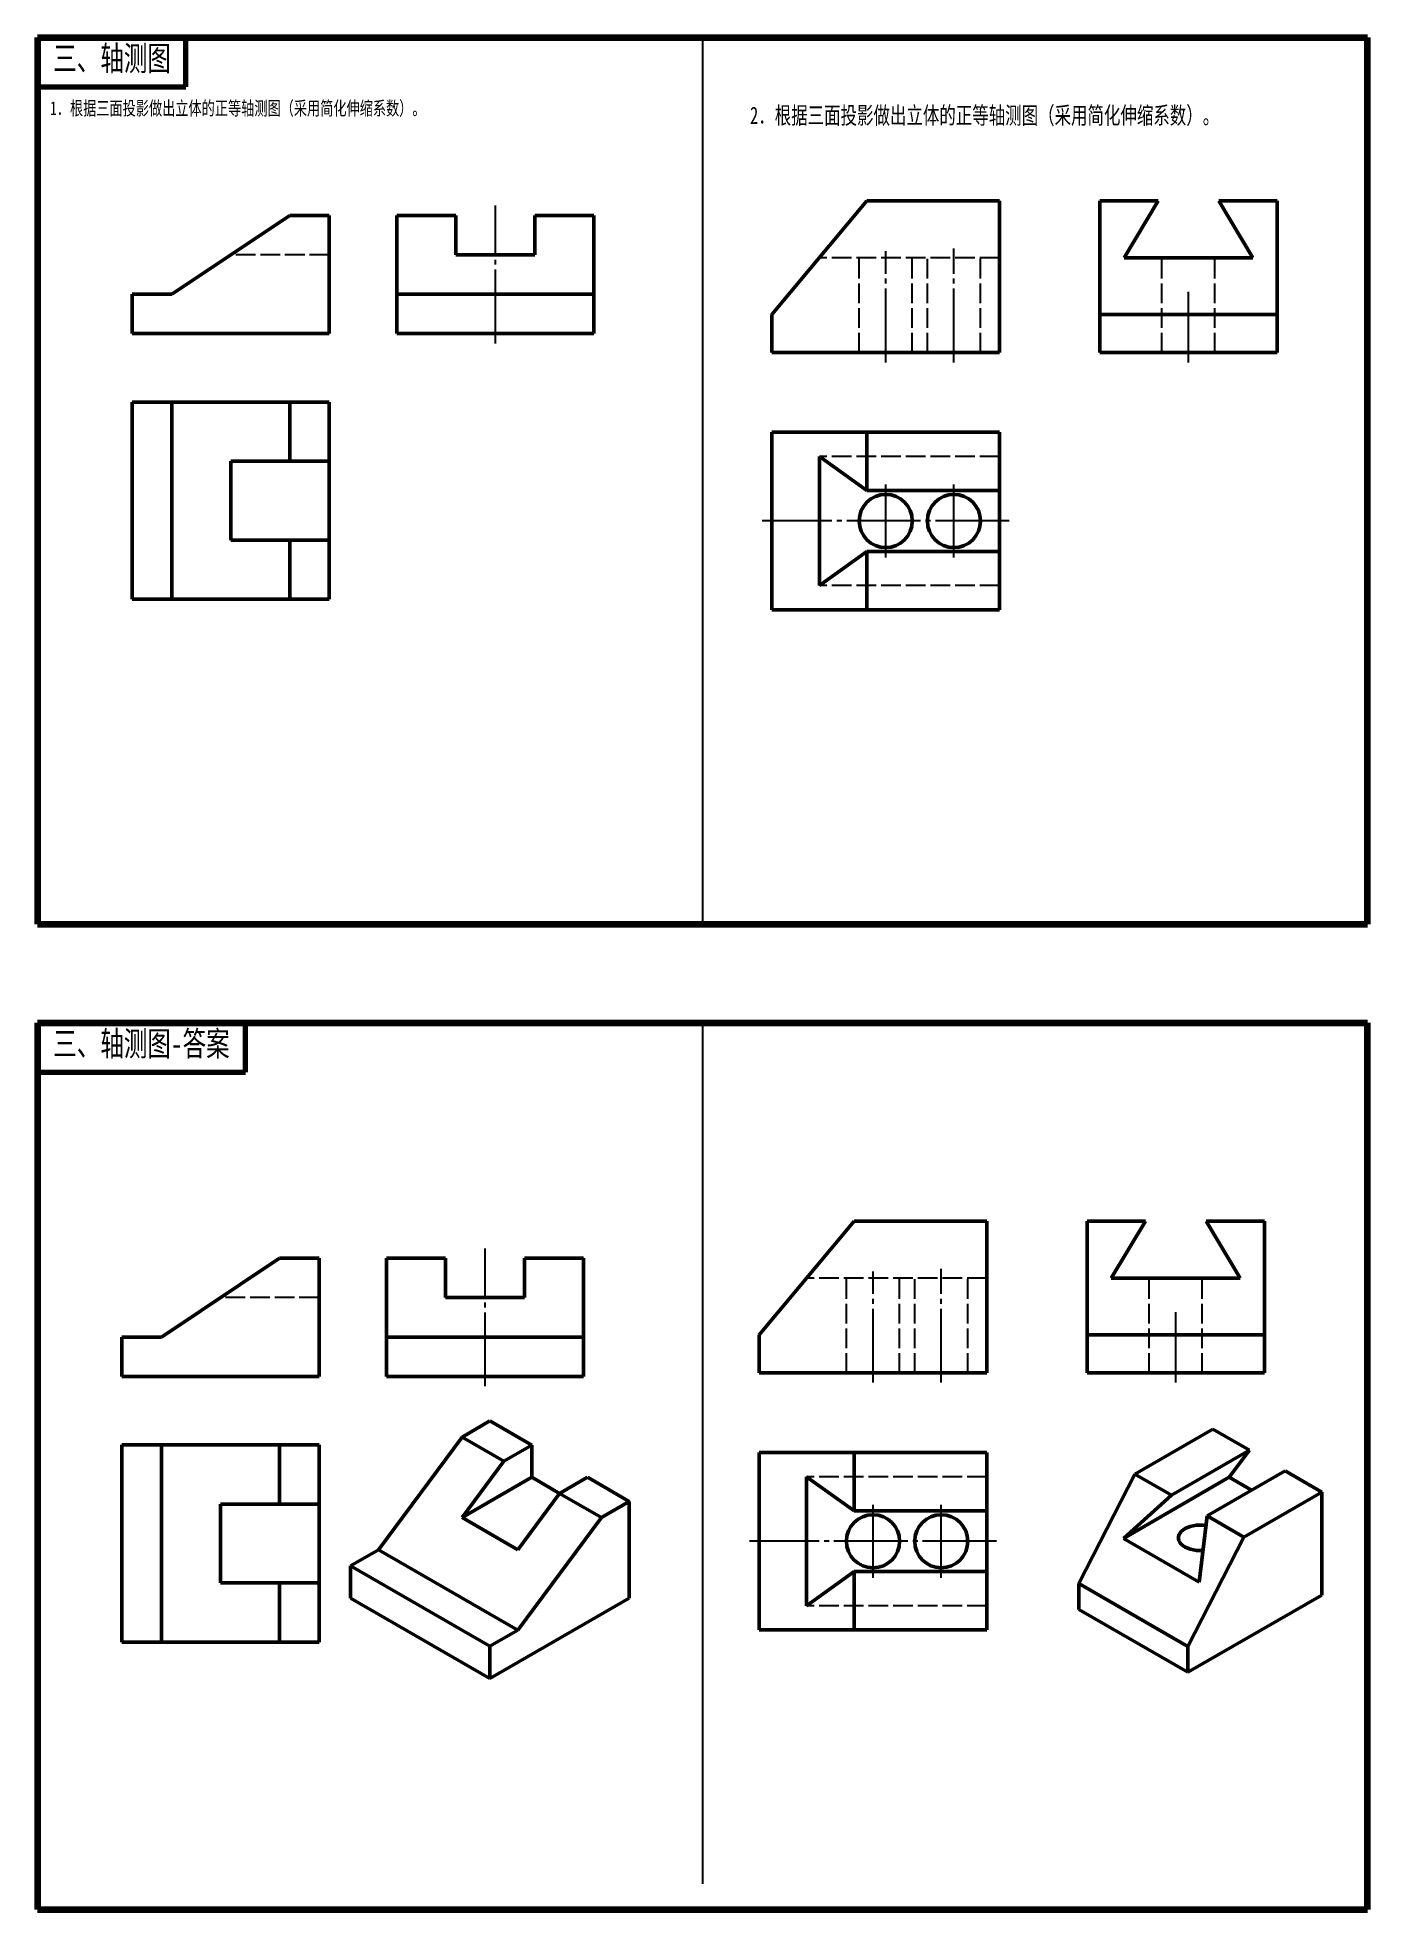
# Model space of a CAD drawing. Header units: millimetres. Extents: x -1426 to -556, y 2743 to 3123.
# Drawn here: x -826.3 to -556.3, y 2743.1 to 3123.1 of the extents above; entities that cross this region are included whole.
import ezdxf

# ---------------------------------------------------------------- set-up
doc = ezdxf.new("R2010")
doc.units = ezdxf.units.MM
doc.linetypes.add('myCENTER', pattern=[18, 15, -1, 1, -1])
doc.linetypes.add('myHIDDEN', pattern=[5, 4, -1])
for name, color, linetype, lineweight in [('中心线', 7, 'myCENTER', 25), ('标题文字', 7, 'Continuous', 25), ('答案粗实线', 1, 'Continuous', 50), ('粗实线', 7, 'Continuous', 50), ('虚线', 7, 'myHIDDEN', 25)]:
    doc.layers.add(name, color=color, linetype=linetype, lineweight=lineweight)
doc.styles.add('标题汉字1-5号', font='', dxfattribs={"width": 0.7, "height": 5})
doc.styles.add('标题汉字2-3.5号', font='', dxfattribs={"width": 0.7, "height": 3.5})
doc.styles.get('标题汉字1-5号').set_extended_font_data('SimSun')
doc.styles.get('标题汉字2-3.5号').set_extended_font_data('SimSun')

msp = doc.modelspace()

# ---------------------------------------------------------------- texts
at = {"lineweight": 0, "char_height": 5, "attachment_point": 1, "style": '标题汉字1-5号'}
for s, insert in [('{\\fFangSong|b0|i0|c134|p49;三、轴测图}', (-823.09, 3121.34)), ('{\\fFangSong|b0|i0|c134|p49;三、轴测图-答案}', (-823.09, 2921.34))]:
    msp.add_mtext_dynamic_manual_height_columns(s, width=86.7885, gutter_width=25, heights=[0], dxfattribs=dict(at, insert=insert))
at = {"layer": '标题文字', "style": '标题汉字2-3.5号', "width": 0.7}
for s, height, p in [('1．根据三面投影做出立体的正等轴测图（采用简化伸缩系数）。', 2.8, (-823.71, 3107.3)), ('2．根据三面投影做出立体的正等轴测图（采用简化伸缩系数）。', 3.5, (-681.65, 3105.51))]:
    msp.add_text(s, height=height, dxfattribs=at).set_placement(p)

# ---------------------------------------------------------------- linework, layer by layer
at = {"lineweight": 100}
for p, q in [((-826.3, 3123.07), (-556.3, 3123.07)), ((-826.3, 3123.07), (-826.3, 2943.07)), ((-556.3, 2943.07), (-556.3, 3123.07)), ((-826.3, 2943.07), (-556.3, 2943.07)), ((-826.3, 2923.07), (-556.3, 2923.07)), ((-826.3, 2923.07), (-826.3, 2743.07)), ((-556.3, 2743.07), (-556.3, 2923.07)), ((-826.3, 2743.07), (-556.3, 2743.07))]:
    msp.add_line(p, q, dxfattribs=at)
for p, q in [((-826.3, 3123.07), (-736.3, 3123.07)), ((-736.3, 3123.07), (-646.3, 3123.07)), ((-691.3, 3123.07), (-691.3, 2943.07)), ((-646.3, 3123.07), (-556.3, 3123.07)), ((-556.3, 3123.07), (-556.3, 3033.07)), ((-556.3, 3033.07), (-556.3, 2943.07)), ((-826.3, 2923.07), (-736.3, 2923.07)), ((-736.3, 2923.07), (-646.3, 2923.07)), ((-691.3, 2923.07), (-691.3, 2748.29)), ((-646.3, 2923.07), (-556.3, 2923.07)), ((-556.3, 2923.07), (-556.3, 2833.07)), ((-556.3, 2833.07), (-556.3, 2743.07))]:
    msp.add_line(p, q)
at = {"lineweight": 0}
for p, q in [((-826.3, 3123.07), (-826.3, 3113.07)), ((-826.3, 2923.07), (-826.3, 2913.07))]:
    msp.add_line(p, q, dxfattribs=at)
at = {"lineweight": 70}
for p, q in [((-826.3, 3113.07), (-796.16, 3113.07)), ((-784.07, 2913.07), (-784.07, 2923.07)), ((-826.3, 2913.07), (-784.07, 2913.07))]:
    msp.add_line(p, q, dxfattribs=at)
at = {"layer": '中心线'}
for p, q in [((-733.35, 3060.96), (-733.35, 3088.96)), ((-654.11, 3057.12), (-654.11, 3079.7)), ((-640.26, 3057.12), (-640.26, 3080.2)), ((-592.66, 3057.12), (-592.66, 3071.45)), ((-654.11, 3017.53), (-654.11, 3032.31)), ((-640.26, 3017.53), (-640.26, 3032.31)), ((-629.03, 3024.92), (-679.2, 3024.92)), ((-735.44, 2849.28), (-735.44, 2877.28)), ((-642.84, 2850.02), (-642.84, 2873.1)), ((-656.69, 2850.02), (-656.69, 2872.6)), ((-595.24, 2850.02), (-595.24, 2864.35)), ((-656.69, 2810.43), (-656.69, 2825.2)), ((-642.84, 2810.43), (-642.84, 2825.2)), ((-631.61, 2817.82), (-681.78, 2817.82))]:
    msp.add_line(p, q, dxfattribs=at)
at = {"layer": '答案粗实线', "extrusion": (0, 0.816497, 0.57735)}
for p, q in [((-757.07, 2816.11), (-740.1, 2838.97)), ((-734.44, 2842.24), (-740.1, 2838.97)), ((-740.1, 2838.97), (-731.62, 2834.07)), ((-725.96, 2837.34), (-734.44, 2842.24)), ((-587.73, 2840.59), (-603.57, 2831.45)), ((-580.29, 2836.29), (-587.73, 2840.59)), ((-731.62, 2834.07), (-725.96, 2837.34)), ((-725.96, 2837.34), (-725.96, 2830.81)), ((-596.13, 2827.15), (-580.29, 2836.29)), ((-580.29, 2836.29), (-584.36, 2830.81)), ((-740.1, 2822.64), (-731.62, 2834.07)), ((-603.57, 2831.45), (-614.89, 2809.24)), ((-596.13, 2827.15), (-603.57, 2831.45)), ((-573.05, 2832.11), (-588.88, 2822.97)), ((-565.6, 2827.81), (-573.05, 2832.11)), ((-725.96, 2830.81), (-740.1, 2822.64)), ((-720.3, 2827.54), (-728.79, 2816.11)), ((-725.96, 2830.81), (-720.3, 2827.54)), ((-714.64, 2830.81), (-720.3, 2827.54)), ((-720.3, 2827.54), (-711.82, 2822.64)), ((-706.16, 2825.91), (-714.64, 2830.81)), ((-584.36, 2830.81), (-605.86, 2818.4)), ((-584.36, 2830.81), (-579.83, 2828.19)), ((-581.44, 2818.67), (-565.6, 2827.81)), ((-565.6, 2806.91), (-565.6, 2827.81)), ((-711.82, 2822.64), (-706.16, 2825.91)), ((-706.16, 2825.91), (-706.16, 2806.31)), ((-605.86, 2818.4), (-596.13, 2827.15)), ((-728.79, 2816.11), (-740.1, 2822.64)), ((-711.82, 2822.64), (-728.79, 2799.78)), ((-588.88, 2822.97), (-590.47, 2809.51)), ((-581.44, 2818.67), (-588.88, 2822.97)), ((-762.73, 2812.84), (-757.07, 2816.11)), ((-757.07, 2816.11), (-728.79, 2799.78)), ((-590.47, 2809.51), (-605.86, 2818.4)), ((-592.75, 2796.46), (-581.44, 2818.67)), ((-734.44, 2796.51), (-762.73, 2812.84)), ((-762.73, 2812.84), (-762.73, 2806.31)), ((-614.89, 2804.01), (-614.89, 2809.24)), ((-614.89, 2809.24), (-592.75, 2796.46)), ((-734.44, 2789.98), (-762.73, 2806.31)), ((-706.16, 2806.31), (-734.44, 2789.98)), ((-565.6, 2806.91), (-592.75, 2791.23)), ((-592.75, 2791.23), (-614.89, 2804.01)), ((-728.79, 2799.78), (-734.44, 2796.51)), ((-734.44, 2796.51), (-734.44, 2789.98)), ((-592.75, 2796.46), (-592.75, 2791.23))]:
    msp.add_line(p, q, dxfattribs=at)
at = {"layer": '答案粗实线'}
msp.add_ellipse((-590.24, 2818.53), major_axis=(4.48, 0), ratio=0.57735, start_param=1.315942, end_param=4.83153, dxfattribs=at)
at = {"layer": '粗实线', "linetype": 'ByBlock', "lineweight": 70}
msp.add_line((-796.16, 3113.07), (-796.16, 3123.07), dxfattribs=at)
at = {"layer": '粗实线', "extrusion": (0, 1, 0)}
for p, q in [((-677.2, 3066.81), (-657.96, 3089.9)), ((-657.96, 3089.9), (-631.03, 3089.9)), ((-631.03, 3059.12), (-631.03, 3089.9)), ((-598.82, 3089.9), (-610.66, 3089.9)), ((-610.66, 3089.9), (-610.66, 3066.81)), ((-605.74, 3078.36), (-598.82, 3089.9)), ((-574.66, 3089.9), (-586.51, 3089.9)), ((-586.51, 3089.9), (-579.58, 3078.36)), ((-574.66, 3066.81), (-574.66, 3089.9)), ((-579.58, 3078.36), (-605.74, 3078.36)), ((-677.2, 3066.81), (-677.2, 3059.12)), ((-610.66, 3066.81), (-574.66, 3066.81)), ((-610.66, 3059.12), (-610.66, 3066.81)), ((-574.66, 3066.81), (-574.66, 3059.12)), ((-631.03, 3059.12), (-677.2, 3059.12)), ((-574.66, 3059.12), (-610.66, 3059.12)), ((-679.78, 2859.71), (-660.54, 2882.8)), ((-660.54, 2882.8), (-633.61, 2882.8)), ((-633.61, 2852.02), (-633.61, 2882.8)), ((-601.4, 2882.8), (-613.24, 2882.8)), ((-613.24, 2882.8), (-613.24, 2859.71)), ((-608.32, 2871.25), (-601.4, 2882.8)), ((-577.24, 2882.8), (-589.09, 2882.8)), ((-589.09, 2882.8), (-582.16, 2871.25)), ((-577.24, 2859.71), (-577.24, 2882.8)), ((-582.16, 2871.25), (-608.32, 2871.25)), ((-679.78, 2859.71), (-679.78, 2852.02)), ((-613.24, 2859.71), (-577.24, 2859.71)), ((-613.24, 2852.02), (-613.24, 2859.71)), ((-577.24, 2859.71), (-577.24, 2852.02)), ((-633.61, 2852.02), (-679.78, 2852.02)), ((-577.24, 2852.02), (-613.24, 2852.02))]:
    msp.add_line(p, q, dxfattribs=at)
at = {"layer": '粗实线', "extrusion": (0, 1, -2.22045e-16)}
for p, q in [((-775.05, 3086.96), (-799.05, 3070.96)), ((-775.05, 3086.96), (-767.05, 3086.96)), ((-767.05, 3086.96), (-767.05, 3062.96)), ((-799.05, 3070.96), (-807.05, 3070.96)), ((-807.05, 3070.96), (-807.05, 3062.96)), ((-767.05, 3062.96), (-807.05, 3062.96)), ((-777.14, 2875.28), (-801.14, 2859.28)), ((-777.14, 2875.28), (-769.14, 2875.28)), ((-769.14, 2875.28), (-769.14, 2851.28)), ((-801.14, 2859.28), (-809.14, 2859.28)), ((-809.14, 2859.28), (-809.14, 2851.28)), ((-769.14, 2851.28), (-809.14, 2851.28))]:
    msp.add_line(p, q, dxfattribs=at)
at = {"layer": '粗实线', "extrusion": (0, 1, -4.93038e-32)}
for p, q in [((-753.35, 3086.96), (-741.35, 3086.96)), ((-753.35, 3070.96), (-753.35, 3086.96)), ((-741.35, 3078.96), (-741.35, 3086.96)), ((-725.35, 3086.96), (-725.35, 3078.96)), ((-725.35, 3086.96), (-713.35, 3086.96)), ((-713.35, 3086.96), (-713.35, 3070.96)), ((-725.35, 3078.96), (-741.35, 3078.96)), ((-713.35, 3070.96), (-753.35, 3070.96)), ((-753.35, 3070.96), (-753.35, 3062.96)), ((-713.35, 3070.96), (-713.35, 3062.96)), ((-713.35, 3062.96), (-753.35, 3062.96)), ((-755.44, 2875.28), (-743.44, 2875.28)), ((-755.44, 2859.28), (-755.44, 2875.28)), ((-743.44, 2867.28), (-743.44, 2875.28)), ((-727.44, 2875.28), (-727.44, 2867.28)), ((-727.44, 2875.28), (-715.44, 2875.28)), ((-715.44, 2875.28), (-715.44, 2859.28)), ((-727.44, 2867.28), (-743.44, 2867.28)), ((-715.44, 2859.28), (-755.44, 2859.28)), ((-755.44, 2859.28), (-755.44, 2851.28)), ((-715.44, 2859.28), (-715.44, 2851.28)), ((-715.44, 2851.28), (-755.44, 2851.28))]:
    msp.add_line(p, q, dxfattribs=at)
at = {"layer": '粗实线'}
for p, q in [((-807.05, 3049.05), (-799.05, 3049.05)), ((-807.05, 3009.05), (-807.05, 3049.05)), ((-799.05, 3049.05), (-775.05, 3049.05)), ((-799.05, 3049.05), (-799.05, 3009.05)), ((-775.05, 3049.05), (-775.05, 3037.05)), ((-767.05, 3049.05), (-775.05, 3049.05)), ((-767.05, 3037.05), (-767.05, 3049.05)), ((-677.2, 3042.92), (-677.2, 3006.92)), ((-657.96, 3042.92), (-677.2, 3042.92)), ((-657.96, 3031.08), (-657.96, 3042.92)), ((-631.03, 3042.92), (-657.96, 3042.92)), ((-631.03, 3031.08), (-631.03, 3042.92)), ((-787.05, 3021.05), (-787.05, 3037.05)), ((-787.05, 3037.05), (-775.05, 3037.05)), ((-775.05, 3037.05), (-767.05, 3037.05)), ((-767.05, 3037.05), (-767.05, 3021.05)), ((-667.58, 3011.84), (-667.58, 3038)), ((-667.58, 3038), (-657.96, 3031.08)), ((-657.96, 3031.08), (-631.03, 3031.08)), ((-631.03, 3031.08), (-631.03, 3018.76)), ((-775.05, 3021.05), (-787.05, 3021.05)), ((-767.05, 3021.05), (-775.05, 3021.05)), ((-775.05, 3021.05), (-775.05, 3009.05)), ((-767.05, 3009.05), (-767.05, 3021.05)), ((-657.96, 3018.76), (-667.58, 3011.84)), ((-657.96, 3006.92), (-657.96, 3018.76)), ((-631.03, 3018.76), (-657.96, 3018.76)), ((-631.03, 3006.92), (-631.03, 3018.76)), ((-799.05, 3009.05), (-807.05, 3009.05)), ((-775.05, 3009.05), (-799.05, 3009.05)), ((-775.05, 3009.05), (-767.05, 3009.05)), ((-677.2, 3006.92), (-657.96, 3006.92)), ((-657.96, 3006.92), (-631.03, 3006.92)), ((-809.14, 2837.37), (-801.14, 2837.37)), ((-809.14, 2797.37), (-809.14, 2837.37)), ((-801.14, 2837.37), (-777.14, 2837.37)), ((-801.14, 2837.37), (-801.14, 2797.37)), ((-777.14, 2837.37), (-777.14, 2825.37)), ((-769.14, 2837.37), (-777.14, 2837.37)), ((-769.14, 2825.37), (-769.14, 2837.37)), ((-679.78, 2835.82), (-679.78, 2799.82)), ((-660.54, 2835.82), (-679.78, 2835.82)), ((-660.54, 2823.97), (-660.54, 2835.82)), ((-633.61, 2835.82), (-660.54, 2835.82)), ((-633.61, 2823.97), (-633.61, 2835.82)), ((-670.16, 2804.74), (-670.16, 2830.9)), ((-670.16, 2830.9), (-660.54, 2823.97)), ((-789.14, 2809.37), (-789.14, 2825.37)), ((-789.14, 2825.37), (-777.14, 2825.37)), ((-777.14, 2825.37), (-769.14, 2825.37)), ((-769.14, 2825.37), (-769.14, 2809.37)), ((-660.54, 2823.97), (-633.61, 2823.97)), ((-633.61, 2823.97), (-633.61, 2811.66)), ((-777.14, 2809.37), (-789.14, 2809.37)), ((-769.14, 2809.37), (-777.14, 2809.37)), ((-777.14, 2809.37), (-777.14, 2797.37)), ((-769.14, 2797.37), (-769.14, 2809.37)), ((-660.54, 2811.66), (-670.16, 2804.74)), ((-660.54, 2799.82), (-660.54, 2811.66)), ((-633.61, 2811.66), (-660.54, 2811.66)), ((-633.61, 2799.82), (-633.61, 2811.66)), ((-801.14, 2797.37), (-809.14, 2797.37)), ((-777.14, 2797.37), (-801.14, 2797.37)), ((-777.14, 2797.37), (-769.14, 2797.37)), ((-679.78, 2799.82), (-660.54, 2799.82)), ((-660.54, 2799.82), (-633.61, 2799.82))]:
    msp.add_line(p, q, dxfattribs=at)
for centre in [(-654.11, 3024.92), (-640.26, 3024.92), (-656.69, 2817.82), (-642.84, 2817.82)]:
    msp.add_circle(centre, 5.39, dxfattribs=at)
at = {"layer": '虚线', "extrusion": (0, 1, -2.22045e-16)}
for p, q in [((-767.05, 3078.96), (-787.05, 3078.96)), ((-769.14, 2867.28), (-789.14, 2867.28))]:
    msp.add_line(p, q, dxfattribs=at)
at = {"layer": '虚线', "extrusion": (0, 1, 0)}
for p, q in [((-631.03, 3078.36), (-667.58, 3078.36)), ((-659.5, 3059.12), (-659.5, 3078.36)), ((-648.72, 3059.12), (-648.72, 3078.36)), ((-645.65, 3059.12), (-645.65, 3078.36)), ((-634.87, 3059.12), (-634.87, 3078.36)), ((-598.05, 3059.12), (-598.05, 3078.36)), ((-587.28, 3059.12), (-587.28, 3078.36)), ((-633.61, 2871.25), (-670.16, 2871.25)), ((-662.08, 2852.02), (-662.08, 2871.25)), ((-651.3, 2852.02), (-651.3, 2871.25)), ((-648.23, 2852.02), (-648.23, 2871.25)), ((-637.45, 2852.02), (-637.45, 2871.25)), ((-600.63, 2852.02), (-600.63, 2871.25)), ((-589.86, 2852.02), (-589.86, 2871.25))]:
    msp.add_line(p, q, dxfattribs=at)
at = {"layer": '虚线'}
for p, q in [((-631.03, 3038), (-667.58, 3038)), ((-631.03, 3011.84), (-667.58, 3011.84)), ((-633.61, 2830.9), (-670.16, 2830.9)), ((-633.61, 2804.74), (-670.16, 2804.74))]:
    msp.add_line(p, q, dxfattribs=at)

msp.set_redraw_order([(e.dxf.handle, doc.entitydb.next_handle()) for e in msp.query("TEXT MTEXT ATTDEF DIMENSION ARC_DIMENSION")])  # texts and dimensions are drawn at this point

doc.saveas('drawing.dxf')
